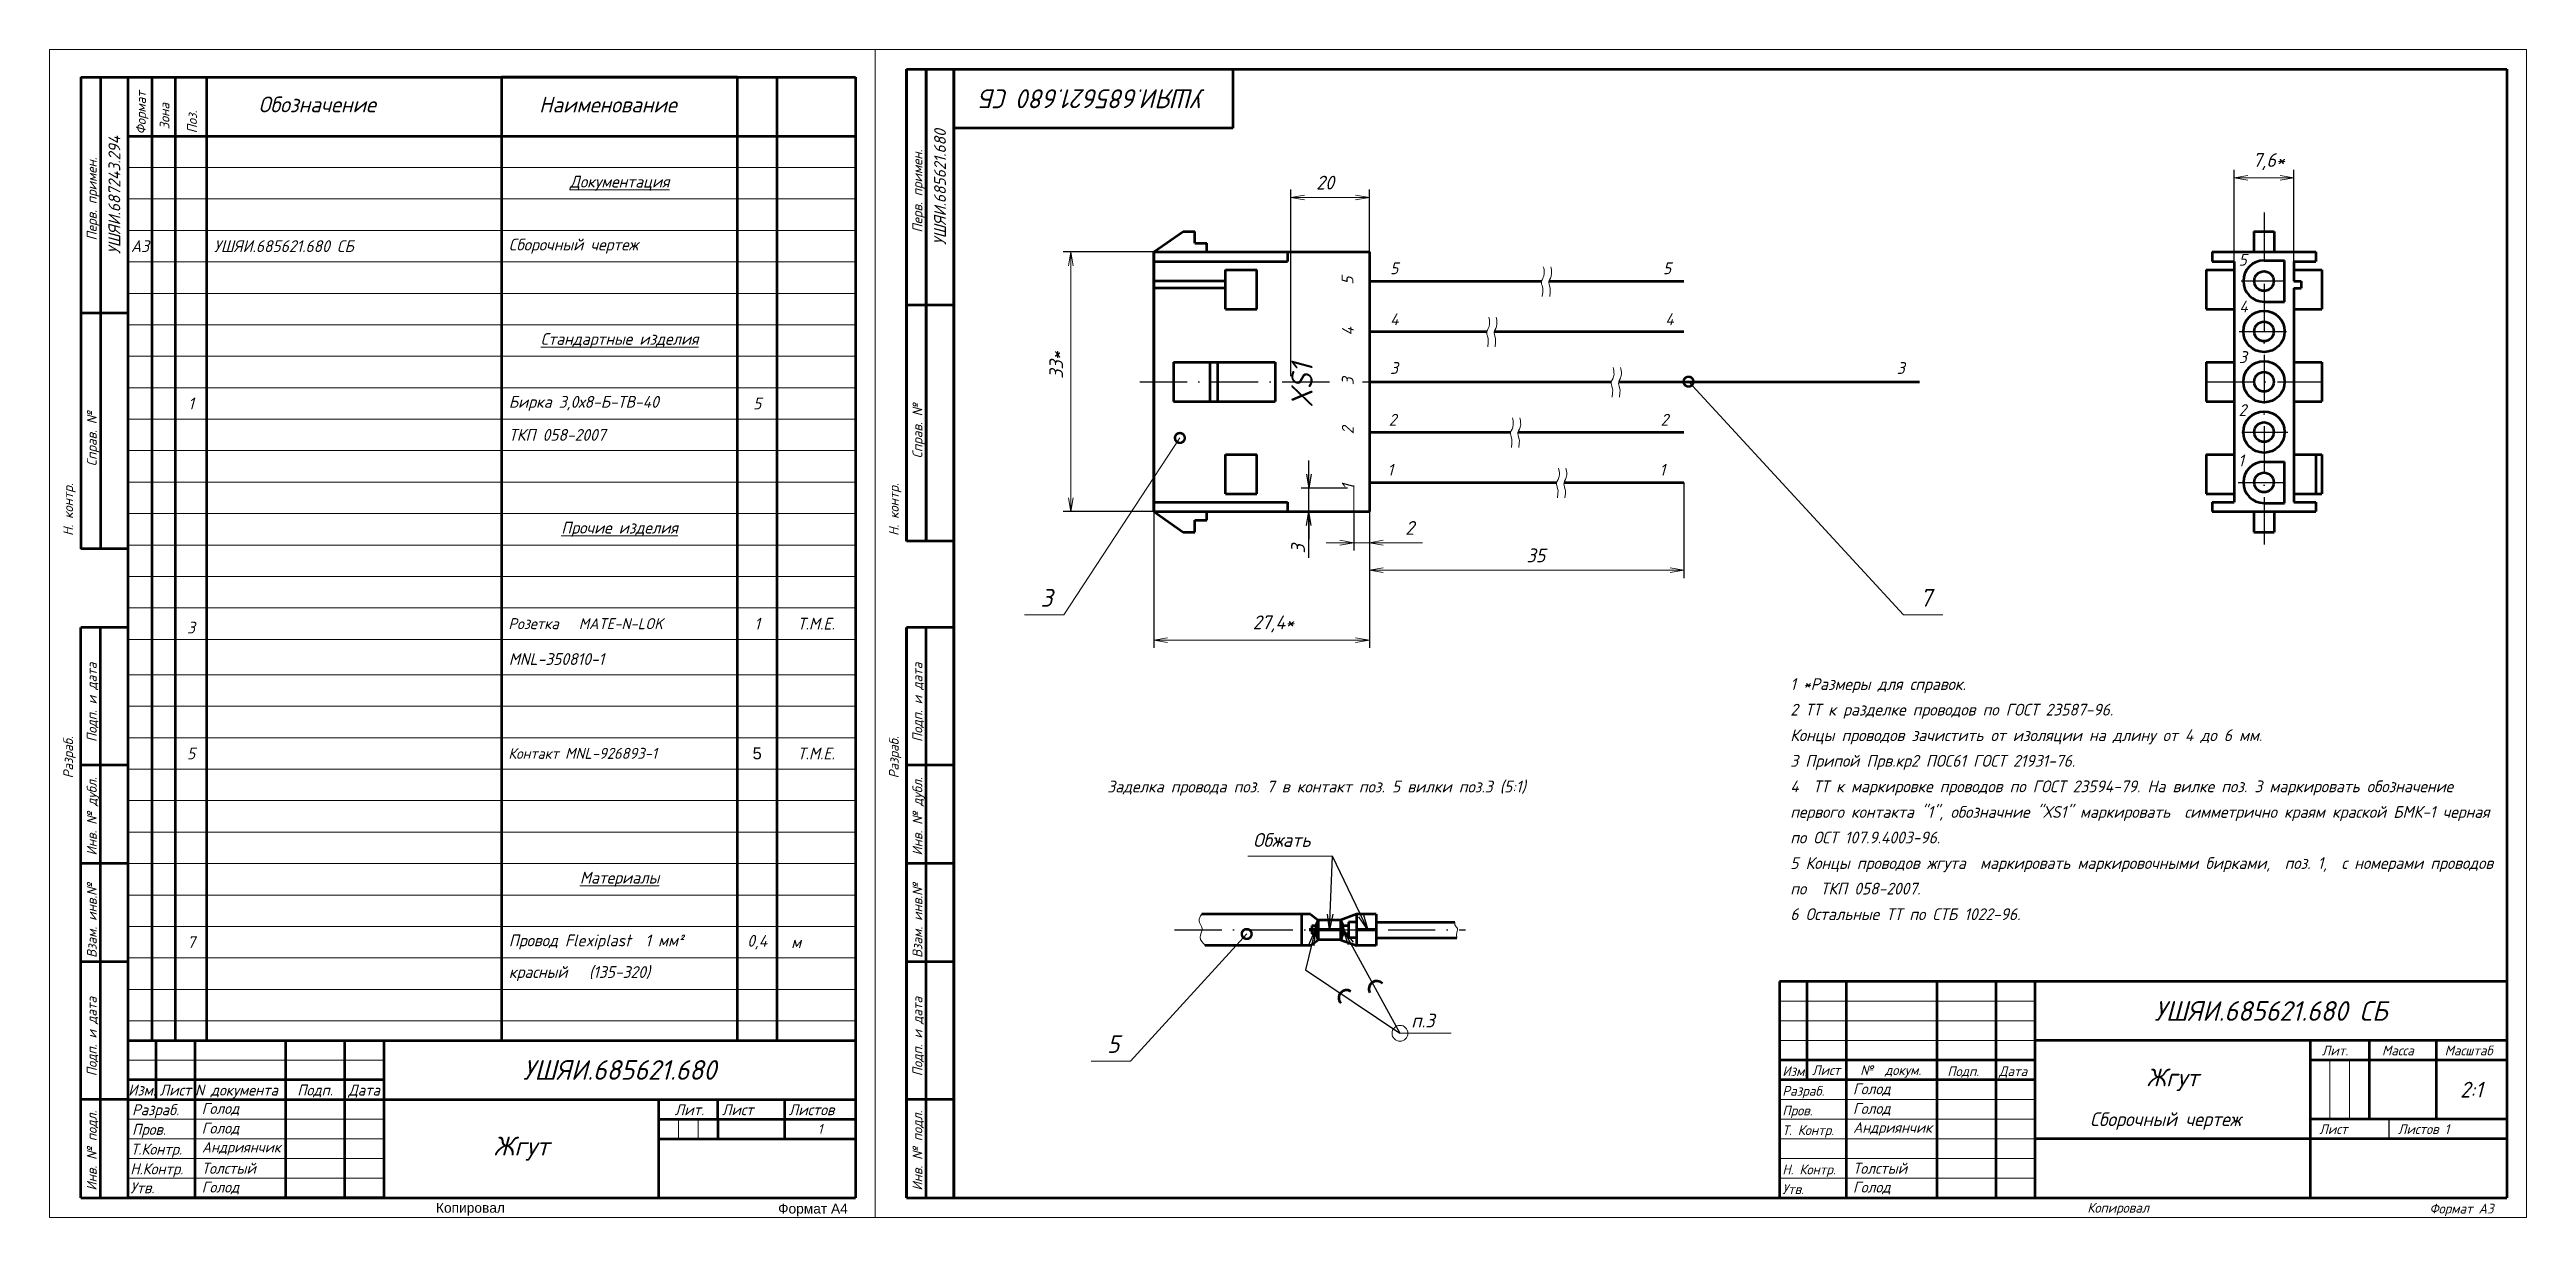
# Model space of a CAD drawing. Header units: millimetres. Extents: x 3219 to 51106, y -14166 to 2695.
# Drawn here: x 8211 to 8841, y 359 to 656 of the extents above; entities that cross this region are included whole.
import ezdxf
from ezdxf.enums import TextEntityAlignment as Align

# ---------------------------------------------------------------- set-up
doc = ezdxf.new("R2010")
doc.units = ezdxf.units.MM
doc.linetypes.add('ACAD_ISO10W100', pattern=[18, 12, -3, 0, -3])
doc.layers.get('0').update_dxf_attribs({"lineweight": 53})
for name, color, linetype, lineweight in [('01', 254, 'Continuous', 70), ('1', 1, 'Continuous', 18), ('TEXT', 2, 'Continuous', 20), ('TONK', 3, 'Continuous', 20), ('Оси', 3, 'ACAD_ISO10W100', 25), ('Размеры', 2, 'Continuous', 18), ('текст', 4, 'Continuous', 20), ('Штриховка', 80, 'Continuous', 20)]:
    doc.layers.add(name, color=color, linetype=linetype, lineweight=lineweight)
doc.layers.add('FORMAT', color=2, linetype='Continuous')
doc.styles.add('Arial', font='arial.ttf', dxfattribs={"height": 3})
doc.styles.add('гост', font='GOST Common Italic.ttf')
doc.dimstyles.new('Arial', dxfattribs={"dimscale": 0, "dimtxt": 3, "dimasz": 3, "dimexe": 2, "dimexo": 0, "dimgap": 2, "dimtad": 1, "dimtoh": 1, "dimdec": 1, "dimrnd": 0.1, "dimzin": 9, "dimtxsty": 'Arial', "dimblk": 'OPEN', "dimcen": -3, "dimdle": 1.25, "dimclrd": 256, "dimclre": 256, "dimclrt": 256, "dimadec": 1, "dimazin": 2, "dimtfac": 1, "dimtdec": 1, "dimtmove": 0, "dimatfit": 3, "dimldrblk": 'DOTSMALL', "dimfxl": 2, "dimtvp": 1.5, "dimtolj": 1, "dimtzin": 1, "dimlwd": -1, "dimarcsym": 0})
doc.dimstyles.new('Arial гост', dxfattribs={"dimscale": 0, "dimtxt": 3.5, "dimasz": 3.5, "dimexe": 2, "dimexo": 0, "dimgap": 2, "dimtad": 1, "dimtoh": 1, "dimdec": 1, "dimrnd": 0.1, "dimzin": 9, "dimtxsty": 'гост', "dimblk": 'OPEN', "dimcen": -3, "dimdle": 1.25, "dimclrd": 256, "dimclre": 256, "dimclrt": 256, "dimadec": 1, "dimazin": 2, "dimtfac": 1, "dimtdec": 1, "dimtmove": 0, "dimatfit": 3, "dimldrblk": 'DOTSMALL', "dimfxl": 2, "dimtvp": 1.5, "dimtolj": 1, "dimtzin": 1, "dimlwd": -1, "dimarcsym": 0})
doc.dimstyles.new('Arial1', dxfattribs={"dimtxt": 3, "dimasz": 3, "dimexe": 2, "dimexo": 0, "dimgap": 2, "dimtad": 2, "dimdec": 1, "dimrnd": 0.1, "dimzin": 9, "dimtxsty": 'Arial', "dimblk": 'OPEN', "dimcen": -3, "dimdle": 1.25, "dimclrd": 256, "dimclre": 256, "dimclrt": 256, "dimadec": 0, "dimazin": 2, "dimtfac": 1, "dimtdec": 1, "dimtmove": 1, "dimatfit": 0, "dimldrblk": 'DOTSMALL', "dimfxl": 2, "dimtvp": 1.5, "dimtolj": 1, "dimtzin": 1, "dimlwd": 25, "dimlwe": 25, "dimarcsym": 0})
doc.dimstyles.new('Arial1 гост', dxfattribs={"dimtxt": 3.5, "dimasz": 3.5, "dimexe": 2, "dimexo": 0, "dimgap": 1, "dimtad": 2, "dimdec": 1, "dimrnd": 0.1, "dimzin": 9, "dimtxsty": 'гост', "dimblk": 'OPEN', "dimcen": -3, "dimdle": 1.25, "dimclrd": 256, "dimclre": 256, "dimclrt": 256, "dimadec": 0, "dimazin": 2, "dimtfac": 1, "dimtdec": 1, "dimtmove": 1, "dimatfit": 0, "dimldrblk": 'DOTSMALL', "dimfxl": 2, "dimtvp": 1.5, "dimtolj": 1, "dimtzin": 1, "dimlwd": 25, "dimlwe": 25, "dimarcsym": 0})

msp = doc.modelspace()

# ---------------------------------------------------------------- texts
at = {"layer": 'FORMAT', "style": 'гост'}
for s, p in [('Перв. примен.', (8432.72, 619.73)), ('Перв. примен.', (8222.72, 617.73)), ('Справ. №', (8222.72, 556.73)), ('Справ. №', (8432.72, 558.73))]:
    msp.add_text(s, height=2.5, rotation=90, dxfattribs=at).set_placement(p, align=Align.CENTER)
at = {"layer": 'TEXT', "style": 'гост'}
for s, p in [('5', (8542.37, 595.92)), ('4', (8542.48, 583)), ('3', (8542.42, 570.36)), ('2', (8542.42, 557.91)), ('1', (8542.43, 543.79))]:
    msp.add_text(s, height=3, rotation=90, dxfattribs=at).set_placement(p)
for s, p in [('5', (8551.69, 598.6)), ('5', (8621.09, 598.6)), ('5', (8767.5, 600.78)), ('4', (8551.69, 585.63)), ('4', (8621.67, 585.63)), ('4', (8767.68, 588.86)), ('3', (8551.69, 573.24)), ('3', (8680.58, 573.24)), ('3', (8767.59, 576.02)), ('2', (8551.36, 560.09)), ('2', (8620.51, 560.09)), ('2', (8767.5, 562.55)), ('1', (8551.03, 547.37)), ('1', (8620.23, 547.37)), ('1', (8767.41, 549.73))]:
    msp.add_text(s, height=3, dxfattribs=at).set_placement(p)
at = {"layer": 'TONK', "style": 'гост'}
for s, p in [('Формат', (8235.22, 634.15)), ('Зона', (8241.22, 635.4)), ('Поз.', (8248.22, 634.44))]:
    msp.add_text(s, height=2.5, rotation=90, dxfattribs=at).set_placement(p)
for s, height, p in [('Обозначение', 4, (8263.88, 639.77)), ('Наименование', 4.0005, (8335.25, 639.73))]:
    msp.add_text(s, height=height, dxfattribs=at).set_placement(p)
for s, insert, char_height, width, attachment_point in [('{\\LДокументация}', (8355.72, 621.73), 3, 60, 5), ('А3', (8233.72, 605.73), 3, 6, 5), (' УШЯИ.685621.680 СБ', (8250.72, 605.73), 3, 75, 4), (' Сборочный чертеж', (8325.72, 605.73), 3, 60, 4), ('{\\LСтандартные изделия}', (8355.72, 581.73), 3, 60, 5), ('1', (8246.72, 565.73), 3, 8, 5), (' Бирка 3,0х8-Б-ТВ-40', (8325.72, 565.73), 3, 60, 4), ('5', (8390.72, 565.73), 3, 10, 5), (' ТКП 058-2007', (8325.72, 557.73), 3, 60, 4), ('{\\LПрочие изделия}', (8355.72, 533.73), 3, 60, 5), (' Розетка   MATE-N-LOK', (8325.72, 509.73), 2.8, 60, 4), ('1', (8390.72, 509.73), 3, 10, 5), ('Т.М.Е.', (8405.72, 509.73), 3, 20, 5), ('3', (8246.72, 508.73), 3, 8, 5), (' MNL-350810-1', (8325.72, 500.73), 3, 60, 4), ('5', (8246.72, 476.73), 3, 8, 5), (' {\\H0.9643x;Контакт \\H1.037x;MNL-926893-1}', (8325.72, 476.75), 2.8, 60, 4), ('{\\fArial|b0|i0|c0|p34;5}', (8390.72, 476.73), 3, 10, 5), ('Т.М.Е.', (8405.72, 476.73), 3, 20, 5), ('{\\LМатериалы}', (8355.72, 444.73), 3, 60, 5), ('7', (8246.72, 428.73), 3, 8, 5), (' Провод Flexiplast  1 мм²', (8325.72, 428.73), 3, 60, 4), ('0,4', (8390.72, 428.73), 3, 10, 5), ('  м', (8395.72, 428.73), 3, 20, 4), (' красный   (135-320)  ', (8325.72, 420.73), 3, 60, 4)]:
    msp.add_mtext(s, dxfattribs=dict(at, insert=insert, char_height=char_height, width=width, attachment_point=attachment_point))
at = {"layer": 'Размеры', "style": 'гост'}
for s, height, p in [('XS1', 5.4, (8531.98, 564.66)), ('Взам. инв.№', 2.5, (8222.72, 424.73)), ('Взам. инв.№', 2.5, (8432.72, 424.73))]:
    msp.add_text(s, height=height, rotation=90, dxfattribs=at).set_placement(p)
for s, p in [('Н. контр.', (8216.72, 538.73)), ('Н. контр.', (8426.72, 538.73)), ('Подп. и дата', (8222.72, 489.73)), ('Подп. и дата', (8432.72, 489.73)), ('Разраб.', (8216.72, 475.73)), ('Разраб.', (8426.72, 475.73)), ('Инв. № дубл.', (8222.72, 460.73)), ('Инв. № дубл.', (8432.72, 460.73)), ('Подп. и дата', (8222.72, 404.73)), ('Подп. и дата', (8432.72, 404.73)), ('Инв. № подл.', (8222.72, 375.73)), ('Инв. № подл.', (8432.72, 375.73))]:
    msp.add_text(s, height=2.5, rotation=90, dxfattribs=at).set_placement(p, align=Align.CENTER)
for s, height, p in [('Обжать', 3.5, (8516.84, 452.97)), ('п.3', 3.5, (8557.08, 407.06)), ('Изм.', 2.8, (8230.72, 389.73)), ('Лист', 2.8, (8238.72, 389.73)), ('N документа', 2.8, (8247.72, 389.73)), ('Подп.', 2.8, (8273.72, 389.73)), ('Дата', 2.8, (8286.72, 389.73)), ('Разраб.', 2.8, (8231.72, 384.73)), ('Лит.', 2.8, (8369.72, 384.73)), ('Лист', 2.8, (8381.72, 384.73)), ('Листов ', 2.8, (8398.72, 384.73)), ('Сборочный чертеж', 3.5, (8729.72, 381.96)), ('Пров.', 2.8, (8231.72, 379.73)), ('Н.Контр.', 2.8, (8231.25, 369.7)), ('Т.Контр.', 2.8, (8231.41, 374.71)), ('Утв.', 2.8, (8231.25, 364.88))]:
    msp.add_text(s, height=height, dxfattribs=at).set_placement(p)
at = {"layer": 'Размеры', "attachment_point": 5, "style": 'гост'}
for s, insert, char_height, width, rotation in [('\\pt57.6;УШЯИ.685621.680 СБ', (8476.22, 643.23), 4.8, 71, 180), ('УШЯИ.687243.294', (8227.22, 618.73), 3, 60, 90), ('УШЯИ.685621.680', (8437.22, 620.73), 3, 60, 90)]:
    msp.add_mtext(s, dxfattribs=dict(at, insert=insert, char_height=char_height, width=width, rotation=rotation))
at = {"layer": 'Размеры', "style": 'гост'}
for s, insert, char_height, width, attachment_point in [('3', (8464.3, 516.3), 4.5, 10, 5), ('7', (8687.92, 516.3), 4.5, 10, 5), ('УШЯИ.685621.680 СБ', (8775.72, 411.23), 5, 120, 5), ('5', (8481.27, 402.83), 4.5, 10, 5), (' Голод ', (8667.72, 391.23), 2.8, 23, 4), ('2:1', (8826.72, 391.23), 4, 18, 5), (' Голод ', (8247.72, 386.23), 2.8, 23, 4), (' Голод ', (8667.72, 386.23), 2.8, 23, 4), (' Голод ', (8247.72, 381.23), 2.8, 23, 4), ('1', (8406.72, 381.23), 2.5, 18, 5), (' {\\H0.93333x;Андриянчик}', (8667.72, 381.23), 2.9, 23, 4), (' {\\H0.93333x;Андриянчик}', (8247.72, 376.23), 2.9, 23, 4), (' Толстый', (8247.72, 371.23), 2.8, 23, 4), (' Толстый', (8667.72, 371.23), 2.8, 23, 4), (' Голод', (8247.72, 366.23), 2.8, 23, 4), (' Голод', (8667.72, 366.23), 2.8, 23, 4)]:
    msp.add_mtext(s, dxfattribs=dict(at, insert=insert, char_height=char_height, width=width, attachment_point=attachment_point))
at = {"layer": 'Размеры', "insert": (8653.47, 495.86), "char_height": 3, "width": 182.2575, "attachment_point": 1, "line_spacing_factor": 1.300005, "style": 'гост'}
msp.add_mtext('1 *Размеры для справок.\\P2 ТТ к разделке проводов по ГОСТ 23587-96. \\PКонцы проводов зачистить от изоляции на длину от 4 до 6 мм.\\P3 Припой Прв.кр2 ПОС61 ГОСТ 21931-76.\\P4  ТТ к маркировке проводов по ГОСТ 23594-79. На вилке поз. 3 маркировать обозначение первого контакта "1", обозначние "ХS1" маркировать  симметрично краям краской БМК-1 черная по ОСТ 107.9.4003-96. \\P5 Концы проводов жгута  маркировать маркировочными бирками,  поз. 1,  с номерами проводов   по  ТКП 058-2007.\\P6 Остальные ТТ по СТБ 1022-96.', dxfattribs=at)
at = {"layer": 'Размеры', "ltscale": 1.5, "attachment_point": 5, "style": 'гост'}
for s, insert, char_height, width in [('УШЯИ.685621.680', (8355.72, 396.23), 5, 120), ('Жгут', (8750.72, 393.73), 4.5, 70), ('Жгут', (8330.72, 376.23), 4.8, 70)]:
    msp.add_mtext(s, dxfattribs=dict(at, insert=insert, char_height=char_height, width=width))
at = {"layer": 'текст', "style": 'гост'}
msp.add_text('Заделка провода поз. 7 в контакт поз. 5 вилки поз.3 (5:1) ', height=3, dxfattribs=at).set_placement((8479.75, 466.8))
at = {"layer": 'Штриховка'}
for s, style, p in [('Изм.', 'гост', (8651.45, 394.67)), ('Лист', 'гост', (8659.02, 394.94)), ('Дата', 'гост', (8706.55, 394.67)), ('Разраб.', 'гост', (8651.45, 389.67)), ('Пров.', 'гост', (8651.45, 384.67)), ('Т. Контр.', 'гост', (8651.45, 379.67)), ('Лист ', 'гост', (8788.02, 379.94)), ('Листов 1', 'гост', (8808.02, 379.94)), ('Н. Контр.', 'гост', (8651.45, 369.67)), ('Утв.', 'гост', (8651.45, 364.67)), ('Копировал', 'Arial', (8309.02, 359.94)), ('Формат А4', 'Arial', (8396.03, 359.73)), ('Копировал', 'гост', (8729.02, 359.94)), ('Формат А3', 'гост', (8816.03, 359.73))]:
    msp.add_text(s, height=2.5, dxfattribs=dict(at, style=style)).set_placement(p)
at = {"layer": 'Штриховка', "style": 'гост'}
for s, p in [('№  докум.', (8679.02, 394.94)), ('Подп.', (8697.45, 394.67)), ('Лит.', (8792.02, 399.94)), ('Масса', (8808.02, 399.94)), ('Масштаб', (8826.02, 399.94))]:
    msp.add_text(s, height=2.5, dxfattribs=at).set_placement(p, align=Align.CENTER)

# ---------------------------------------------------------------- blocks, each defined once
blk = doc.blocks.new('_Open')
at = {"color": 0, "linetype": 'ByBlock', "lineweight": -2}
for p, q in [((-1, 0.17), (0, 0)), ((-1, -0.17), (0, 0)), ((0, 0), (-1, 0))]:
    blk.add_line(p, q, dxfattribs=at)
blk = doc.blocks.new('*D346')
at = {"layer": 'Defpoints', "color": 0, "transparency": 16777216}
for p in [(8491.57, 538.23), (8546.43, 538.23), (8546.43, 505.56)]:
    blk.add_point(p, dxfattribs=at)
at = {"layer": 'Размеры', "lineweight": -2, "transparency": 16777216}
for p, q in [((8491.57, 538.23), (8491.57, 503.56)), ((8546.43, 538.23), (8546.43, 503.56))]:
    blk.add_line(p, q, dxfattribs=at)
at = {"layer": 'Размеры', "transparency": 16777216}
blk.add_line((8495.07, 505.56), (8542.93, 505.56), dxfattribs=at)
at = {"layer": 'Размеры', "transparency": 16777216, "xscale": 3.5, "yscale": 3.5, "zscale": 3.5, "rotation": 180}
blk.add_blockref('_Open', (8491.57, 505.56), dxfattribs=at)
at = {"layer": 'Размеры', "transparency": 16777216, "xscale": 3.5, "yscale": 3.5, "zscale": 3.5}
blk.add_blockref('_Open', (8546.43, 505.56), dxfattribs=at)
at = {"layer": 'Размеры', "transparency": 16777216, "insert": (8522.01, 509.66), "char_height": 3.5, "attachment_point": 5, "style": 'гост'}
blk.add_mtext('\\A1;27,4*', dxfattribs=at)
blk = doc.blocks.new('_DotSmall')
at = {"color": 0, "linetype": 'ByBlock', "const_width": 0.5}
blk.add_lwpolyline([(-0.0625, 0, 1), (0.0625, 0, 1)], format="xyb", close=True, dxfattribs=at)
blk = doc.blocks.new('*D347')
at = {"layer": 'Defpoints', "color": 0, "transparency": 16777216}
for p in [(8470.52, 604.27), (8491.57, 604.27), (8491.57, 538.23)]:
    blk.add_point(p, dxfattribs=at)
at = {"layer": 'Размеры', "lineweight": -2, "transparency": 16777216}
for p, q in [((8491.57, 604.27), (8468.52, 604.27)), ((8491.57, 538.23), (8468.52, 538.23))]:
    blk.add_line(p, q, dxfattribs=at)
at = {"layer": 'Размеры', "transparency": 16777216}
blk.add_line((8470.52, 541.73), (8470.52, 600.77), dxfattribs=at)
at = {"layer": 'Размеры', "transparency": 16777216, "xscale": 3.5, "yscale": 3.5, "zscale": 3.5}
for p, rotation in [((8470.52, 604.27), 90), ((8470.52, 538.23), 270)]:
    blk.add_blockref('_Open', p, dxfattribs=dict(at, rotation=rotation))
at = {"layer": 'Размеры', "transparency": 16777216, "insert": (8466.77, 575.47), "char_height": 3.5, "attachment_point": 5, "rotation": 90, "style": 'гост'}
blk.add_mtext('\\A1;33*', dxfattribs=at)
blk = doc.blocks.new('*D348')
at = {"layer": 'Defpoints', "color": 0, "transparency": 16777216}
for p in [(8542.43, 538.23), (8546.43, 538.23), (8546.43, 530.33)]:
    blk.add_point(p, dxfattribs=at)
at = {"layer": 'Размеры', "lineweight": -2, "transparency": 16777216}
for p, q in [((8542.43, 538.23), (8542.43, 528.33)), ((8546.43, 538.23), (8546.43, 528.33))]:
    blk.add_line(p, q, dxfattribs=at)
at = {"layer": 'Размеры', "transparency": 16777216}
for p, q in [((8538.93, 530.33), (8535.43, 530.33)), ((8542.43, 530.33), (8546.43, 530.33)), ((8549.93, 530.33), (8559.92, 530.33))]:
    blk.add_line(p, q, dxfattribs=at)
at = {"layer": 'Размеры', "transparency": 16777216, "xscale": 3.5, "yscale": 3.5, "zscale": 3.5}
blk.add_blockref('_Open', (8542.43, 530.33), dxfattribs=at)
at = {"layer": 'Размеры', "transparency": 16777216, "xscale": 3.5, "yscale": 3.5, "zscale": 3.5, "rotation": 180}
blk.add_blockref('_Open', (8546.43, 530.33), dxfattribs=at)
at = {"layer": 'Размеры', "transparency": 16777216, "insert": (8556.68, 534.08), "char_height": 3.5, "attachment_point": 5, "style": 'гост'}
blk.add_mtext('\\A1;2', dxfattribs=at)
blk = doc.blocks.new('*D349')
at = {"layer": 'Defpoints', "color": 0, "transparency": 16777216}
for p in [(8546.43, 618.14), (8546.43, 604.27), (8526.43, 572.63)]:
    blk.add_point(p, dxfattribs=at)
at = {"layer": 'Размеры', "lineweight": -2, "transparency": 16777216}
for p, q in [((8526.43, 572.63), (8526.43, 620.14)), ((8546.43, 604.27), (8546.43, 620.14))]:
    blk.add_line(p, q, dxfattribs=at)
at = {"layer": 'Размеры', "transparency": 16777216}
blk.add_line((8529.93, 618.14), (8542.93, 618.14), dxfattribs=at)
at = {"layer": 'Размеры', "transparency": 16777216, "xscale": 3.5, "yscale": 3.5, "zscale": 3.5, "rotation": 180}
blk.add_blockref('_Open', (8526.43, 618.14), dxfattribs=at)
at = {"layer": 'Размеры', "transparency": 16777216, "xscale": 3.5, "yscale": 3.5, "zscale": 3.5}
blk.add_blockref('_Open', (8546.43, 618.14), dxfattribs=at)
at = {"layer": 'Размеры', "transparency": 16777216, "insert": (8535.16, 621.89), "char_height": 3.5, "attachment_point": 5, "style": 'гост'}
blk.add_mtext('\\A1;20', dxfattribs=at)
blk = doc.blocks.new('*D350')
at = {"layer": 'Defpoints', "color": 0, "transparency": 16777216}
for p in [(8531.04, 544.23), (8540.87, 544.23), (8542.43, 538.23)]:
    blk.add_point(p, dxfattribs=at)
at = {"layer": 'Размеры', "lineweight": 25, "transparency": 16777216}
for p, q in [((8531.04, 547.73), (8531.04, 551.23)), ((8540.87, 544.23), (8529.04, 544.23)), ((8531.04, 538.23), (8531.04, 544.23)), ((8531.04, 538.23), (8531.04, 544.23)), ((8542.43, 538.23), (8529.04, 538.23)), ((8531.04, 526.51), (8531.04, 538.23)), ((8531.04, 534.73), (8531.04, 531.23))]:
    blk.add_line(p, q, dxfattribs=at)
at = {"layer": 'Размеры', "lineweight": 25, "transparency": 16777216, "xscale": 3.5, "yscale": 3.5, "zscale": 3.5}
for p, rotation in [((8531.04, 544.23), 270), ((8531.04, 538.23), 90)]:
    blk.add_blockref('_Open', p, dxfattribs=dict(at, rotation=rotation))
at = {"layer": 'Размеры', "transparency": 16777216, "insert": (8528.29, 528.75), "char_height": 3.5, "attachment_point": 5, "rotation": 90, "style": 'гост'}
blk.add_mtext('\\A1;3', dxfattribs=at)
blk = doc.blocks.new('*D351')
at = {"layer": 'Defpoints', "color": 0, "transparency": 16777216}
for p in [(8546.43, 545.65), (8626.43, 545.65), (8626.43, 523.34)]:
    blk.add_point(p, dxfattribs=at)
at = {"layer": 'Размеры', "lineweight": -2, "transparency": 16777216}
for p, q in [((8546.43, 545.65), (8546.43, 521.34)), ((8626.43, 545.65), (8626.43, 521.34))]:
    blk.add_line(p, q, dxfattribs=at)
at = {"layer": 'Размеры', "transparency": 16777216}
blk.add_line((8549.93, 523.34), (8622.93, 523.34), dxfattribs=at)
at = {"layer": 'Размеры', "transparency": 16777216, "xscale": 3.5, "yscale": 3.5, "zscale": 3.5, "rotation": 180}
blk.add_blockref('_Open', (8546.43, 523.34), dxfattribs=at)
at = {"layer": 'Размеры', "transparency": 16777216, "xscale": 3.5, "yscale": 3.5, "zscale": 3.5}
blk.add_blockref('_Open', (8626.43, 523.34), dxfattribs=at)
at = {"layer": 'Размеры', "transparency": 16777216, "insert": (8588.77, 527.09), "char_height": 3.5, "attachment_point": 5, "style": 'гост'}
blk.add_mtext('\\A1;35', dxfattribs=at)
blk = doc.blocks.new('*D352')
at = {"layer": 'Defpoints', "color": 0, "transparency": 16777216}
for p in [(8781.59, 623.13), (8766.35, 601.87), (8781.59, 601.87)]:
    blk.add_point(p, dxfattribs=at)
at = {"layer": 'Размеры', "lineweight": -2, "transparency": 16777216}
for p, q in [((8766.35, 601.87), (8766.35, 625.13)), ((8781.59, 601.87), (8781.59, 625.13))]:
    blk.add_line(p, q, dxfattribs=at)
at = {"layer": 'Размеры', "transparency": 16777216}
blk.add_line((8769.85, 623.13), (8778.09, 623.13), dxfattribs=at)
at = {"layer": 'Размеры', "transparency": 16777216, "xscale": 3.5, "yscale": 3.5, "zscale": 3.5, "rotation": 180}
blk.add_blockref('_Open', (8766.35, 623.13), dxfattribs=at)
at = {"layer": 'Размеры', "transparency": 16777216, "xscale": 3.5, "yscale": 3.5, "zscale": 3.5}
blk.add_blockref('_Open', (8781.59, 623.13), dxfattribs=at)
at = {"layer": 'Размеры', "transparency": 16777216, "insert": (8775.18, 627.23), "char_height": 3.5, "attachment_point": 5, "style": 'гост'}
blk.add_mtext('\\A1;7,6*', dxfattribs=at)

# ---------------------------------------------------------------- dimensions: what is measured, and where the dimension line sits
at = {"layer": 'Размеры'}
dim = msp.add_linear_dim(base=(8546.43, 618.14), p1=(8526.43, 572.63), p2=(8546.43, 604.27), dimstyle='Arial гост', override={"dimscale": 1}, dxfattribs=at)
dim.commit()
dim.dimension.update_dxf_attribs({"geometry": '*D349', "text_midpoint": (8535.16, 618.14), "dimtype": 160})
for base, p1, p2, text, picture, middle in [((8781.59, 623.13), (8766.35, 601.87), (8781.59, 601.87), '7,6*', '*D352', (8775.18, 623.13)), ((8626.43, 523.34), (8546.43, 545.65), (8626.43, 545.65), '35', '*D351', (8588.77, 523.34)), ((8546.43, 505.56), (8491.57, 538.23), (8546.43, 538.23), '27,4*', '*D346', (8522.01, 505.56)), ((8546.43, 530.33), (8542.43, 538.23), (8546.43, 538.23), '2', '*D348', (8556.68, 530.33))]:
    dim = msp.add_linear_dim(base=base, p1=p1, p2=p2, text=text, dimstyle='Arial гост', override={"dimscale": 1}, dxfattribs=at)
    dim.commit()
    dim.dimension.update_dxf_attribs({"geometry": picture, "text_midpoint": middle, "dimtype": 160})
dim = msp.add_linear_dim(base=(8470.52, 604.27), p1=(8491.57, 538.23), p2=(8491.57, 604.27), angle=90, text='33*', dimstyle='Arial гост', override={"dimscale": 1}, dxfattribs=at)
dim.commit()
dim.dimension.update_dxf_attribs({"geometry": '*D347', "text_midpoint": (8470.52, 575.47), "dimtype": 160})
dim = msp.add_linear_dim(base=(8531.04, 544.23), p1=(8542.43, 538.23), p2=(8540.87, 544.23), angle=90, text='3', dimstyle='Arial1 гост', dxfattribs=at)
dim.commit()
dim.dimension.update_dxf_attribs({"geometry": '*D350', "text_midpoint": (8528.78, 528.75), "dimtype": 160})

# ---------------------------------------------------------------- hatches: boundary and pattern name
h = msp.add_hatch()
h.set_pattern_fill('ANSI37', color=256, scale=0.04, style=0)
h.set_pattern_definition([(45, (7557.47591, 2270.92417), (-0.089802561, 0.089802561), []), (135, (7557.47591, 2270.92417), (-0.089802561, -0.089802561), [])])
h.paths.add_polyline_path([(8533.43, 434.35, 0.138092), (8532.72, 431.85), (8533.43, 431.85)])
h.paths.add_polyline_path([(8533.43, 431.85), (8532.72, 431.85, 0.138092), (8533.43, 429.35)])
h = msp.add_hatch()
h.set_pattern_fill('ANSI37', color=256, scale=0.04, style=0)
h.set_pattern_definition([(135, (9515.07369, 2270.92417), (0.089802561, 0.089802561), []), (45, (9515.07369, 2270.92417), (0.089802561, -0.089802561), [])])
h.paths.add_polyline_path([(8539.12, 434.35, -0.138092), (8539.83, 431.85), (8539.12, 431.85)])
h.paths.add_polyline_path([(8539.12, 431.85), (8539.83, 431.85, -0.138092), (8539.12, 429.35)])

# ---------------------------------------------------------------- linework, layer by layer
for p, q in [((8428.72, 530.73), (8428.72, 650.73)), ((8428.72, 650.73), (8440.72, 650.73)), ((8428.72, 650.73), (8440.72, 650.73)), ((8433.72, 530.73), (8433.72, 650.73)), ((8440.72, 650.73), (8835.72, 650.73)), ((8440.72, 363.73), (8440.72, 650.73)), ((8835.72, 650.73), (8835.72, 363.73)), ((8218.72, 648.73), (8230.72, 648.73)), ((8230.72, 648.73), (8415.72, 648.73)), ((8230.72, 363.73), (8230.72, 648.73)), ((8236.72, 648.73), (8236.72, 403.73)), ((8242.72, 648.73), (8242.72, 403.73)), ((8250.72, 403.73), (8250.72, 648.73)), ((8385.72, 648.73), (8325.72, 648.73)), ((8325.72, 648.73), (8325.72, 403.73)), ((8385.72, 403.73), (8385.72, 648.73)), ((8395.72, 648.73), (8395.72, 403.73)), ((8415.72, 648.73), (8415.72, 363.73)), ((8230.72, 633.73), (8415.72, 633.73)), ((8491.57, 604.27), (8499.07, 609.47)), ((8499.07, 609.47), (8502.07, 609.47)), ((8502.07, 606.47), (8502.07, 609.47)), ((8502.07, 606.47), (8505.07, 606.47)), ((8505.07, 604.27), (8505.07, 606.47)), ((8771.37, 609.47), (8776.57, 609.47)), ((8771.37, 609.47), (8771.37, 604.27)), ((8776.57, 609.47), (8776.57, 604.27)), ((8491.57, 604.27), (8546.43, 604.27)), ((8491.57, 604.27), (8491.57, 538.23)), ((8491.57, 538.23), (8491.57, 604.27)), ((8491.57, 601.87), (8525.57, 601.87)), ((8509.83, 599.75), (8517.83, 599.75)), ((8509.83, 589.75), (8509.83, 599.75)), ((8517.83, 589.75), (8517.83, 599.75)), ((8525.57, 604.27), (8525.57, 601.87)), ((8546.43, 604.27), (8546.43, 538.23)), ((8759.27, 599.75), (8759.27, 589.75)), ((8759.27, 599.75), (8766.35, 599.75)), ((8760.76, 604.27), (8787.18, 604.27)), ((8760.76, 604.27), (8760.76, 601.87)), ((8760.76, 601.87), (8766.35, 601.87)), ((8766.35, 601.87), (8766.35, 540.63)), ((8773.97, 602.1), (8779.22, 602.1)), ((8779.22, 591.6), (8779.22, 602.1)), ((8781.59, 601.87), (8787.18, 601.87)), ((8781.59, 601.87), (8781.59, 596.85)), ((8781.59, 599.75), (8787.18, 599.75)), ((8787.18, 604.27), (8787.18, 601.87)), ((8787.18, 599.75), (8788.67, 599.75)), ((8788.67, 599.75), (8788.67, 589.75)), ((8509.83, 596.85), (8491.57, 596.85)), ((8509.83, 595.05), (8491.57, 595.05)), ((8546.43, 596.85), (8590.22, 596.85)), ((8592.1, 596.85), (8626.43, 596.85)), ((8781.59, 596.85), (8783.39, 596.85)), ((8781.59, 595.05), (8783.39, 595.05)), ((8781.59, 595.05), (8781.59, 540.63)), ((8783.39, 596.85), (8783.39, 595.05)), ((8509.83, 589.75), (8517.83, 589.75)), ((8759.27, 589.75), (8766.35, 589.75)), ((8773.97, 591.6), (8779.22, 591.6)), ((8781.59, 589.75), (8788.67, 589.75)), ((8546.43, 584.05), (8576.32, 584.05)), ((8578.2, 584.05), (8626.43, 584.05)), ((8496.63, 576.25), (8496.63, 566.25)), ((8496.63, 576.25), (8522.43, 576.25)), ((8505.83, 576.25), (8505.83, 566.25)), ((8507.83, 576.25), (8507.83, 566.25)), ((8522.43, 576.25), (8522.43, 566.25)), ((8759.27, 576.25), (8759.27, 566.25)), ((8759.27, 576.25), (8766.35, 576.25)), ((8781.59, 576.25), (8788.67, 576.25)), ((8788.67, 576.25), (8788.67, 566.25)), ((8546.43, 571.25), (8607.97, 571.25)), ((8609.85, 571.25), (8686.37, 571.25)), ((8496.63, 566.25), (8522.43, 566.25)), ((8759.27, 566.25), (8766.35, 566.25)), ((8781.59, 566.25), (8788.67, 566.25)), ((8546.43, 558.45), (8582.35, 558.45)), ((8584.23, 558.45), (8626.43, 558.45)), ((8509.83, 552.75), (8517.83, 552.75)), ((8509.83, 542.75), (8509.83, 552.75)), ((8517.83, 542.75), (8517.83, 552.75)), ((8759.27, 552.75), (8759.27, 542.75)), ((8759.27, 552.75), (8766.35, 552.75)), ((8773.97, 550.9), (8779.22, 550.9)), ((8779.22, 540.4), (8779.22, 550.9)), ((8781.59, 552.75), (8788.67, 552.75)), ((8787.18, 552.75), (8787.18, 542.75)), ((8788.67, 552.75), (8788.67, 542.75)), ((8509.83, 542.75), (8517.83, 542.75)), ((8546.43, 545.65), (8594.07, 545.65)), ((8595.95, 545.65), (8626.43, 545.65)), ((8759.27, 542.75), (8766.35, 542.75)), ((8781.59, 542.75), (8788.67, 542.75)), ((8491.57, 540.63), (8525.57, 540.63)), ((8491.57, 538.23), (8546.43, 538.23)), ((8491.57, 538.23), (8499.07, 533.03)), ((8502.07, 536.03), (8505.07, 536.03)), ((8502.07, 533.03), (8502.07, 536.03)), ((8505.07, 536.03), (8505.07, 538.23)), ((8525.57, 540.63), (8525.57, 538.23)), ((8760.76, 540.63), (8766.35, 540.63)), ((8760.76, 540.63), (8760.76, 538.23)), ((8760.76, 538.23), (8787.18, 538.23)), ((8771.37, 538.23), (8771.37, 533.03)), ((8773.97, 540.4), (8779.22, 540.4)), ((8776.57, 538.23), (8776.57, 533.03)), ((8781.59, 540.63), (8787.18, 540.63)), ((8787.18, 540.63), (8787.18, 538.23)), ((8440.72, 530.73), (8428.72, 530.73)), ((8499.07, 533.03), (8502.07, 533.03)), ((8771.37, 533.03), (8776.57, 533.03)), ((8230.72, 508.73), (8218.72, 508.73)), ((8428.72, 508.73), (8428.72, 363.73)), ((8440.72, 508.73), (8428.72, 508.73)), ((8433.72, 363.73), (8433.72, 508.73)), ((8230.72, 473.73), (8218.72, 473.73)), ((8440.72, 473.73), (8428.72, 473.73)), ((8230.72, 448.73), (8218.72, 448.73)), ((8440.72, 448.73), (8428.72, 448.73)), ((8531.43, 435.85), (8503.77, 435.85)), ((8529.15, 435.85), (8529.15, 427.85)), ((8531.43, 435.85), (8533.43, 434.35)), ((8543.12, 435.85), (8539.12, 434.35)), ((8543.12, 435.85), (8543.12, 427.85)), ((8548.12, 435.85), (8543.12, 435.85)), ((8548.12, 435.85), (8548.12, 433.85)), ((8531.43, 427.85), (8533.43, 429.35)), ((8532.83, 432.85), (8531.75, 432.85)), ((8531.75, 432.85), (8531.75, 430.85)), ((8532.83, 430.85), (8531.75, 430.85)), ((8539.12, 434.35), (8533.43, 434.35)), ((8533.43, 434.35), (8533.43, 429.35)), ((8533.43, 434.35), (8533.43, 429.35)), ((8533.43, 434.35), (8533.43, 429.35)), ((8539.12, 429.35), (8533.43, 429.35)), ((8539.12, 434.35), (8539.12, 429.35)), ((8539.12, 434.35), (8539.12, 429.35)), ((8539.12, 429.35), (8543.12, 427.85)), ((8541.12, 432.85), (8539.72, 432.85)), ((8541.12, 430.85), (8539.72, 430.85)), ((8541.12, 433.85), (8541.12, 429.85)), ((8543.12, 433.85), (8541.12, 433.85)), ((8543.12, 429.85), (8541.12, 429.85)), ((8548.12, 433.85), (8568.14, 433.85)), ((8548.12, 433.85), (8548.12, 427.85)), ((8548.12, 429.85), (8568.7, 429.85)), ((8230.72, 423.73), (8218.72, 423.73)), ((8440.72, 423.73), (8428.72, 423.73)), ((8531.43, 427.85), (8504.67, 427.85)), ((8548.12, 427.85), (8543.12, 427.85)), ((8230.72, 363.73), (8230.72, 418.73)), ((8835.72, 418.73), (8650.72, 418.73)), ((8650.72, 418.73), (8650.72, 363.73)), ((8657.72, 418.73), (8657.72, 393.73)), ((8667.72, 418.73), (8667.72, 363.73)), ((8690.72, 418.73), (8690.72, 363.73)), ((8705.72, 418.73), (8705.72, 363.73)), ((8715.72, 418.73), (8715.72, 363.73)), ((8230.72, 403.73), (8415.72, 403.73)), ((8237.72, 403.73), (8237.72, 388.73)), ((8247.72, 403.73), (8247.72, 363.73)), ((8270.72, 403.73), (8270.72, 363.73)), ((8285.72, 403.73), (8285.72, 363.73)), ((8295.72, 403.73), (8295.72, 363.73)), ((8835.72, 403.73), (8715.72, 403.73)), ((8785.72, 403.73), (8785.72, 363.73)), ((8800.72, 403.73), (8800.72, 383.73)), ((8817.72, 403.73), (8817.72, 383.73)), ((8715.72, 398.73), (8650.72, 398.73)), ((8835.72, 398.73), (8785.72, 398.73)), ((8295.72, 393.73), (8230.72, 393.73)), ((8715.72, 393.73), (8650.72, 393.73)), ((8230.72, 388.73), (8218.72, 388.73)), ((8230.72, 388.73), (8295.72, 388.73)), ((8295.72, 388.73), (8415.72, 388.73)), ((8365.72, 363.73), (8365.72, 388.73)), ((8380.72, 383.73), (8380.72, 388.73)), ((8397.72, 383.73), (8397.72, 388.73)), ((8440.72, 388.73), (8428.72, 388.73)), ((8365.72, 383.73), (8415.72, 383.73)), ((8365.72, 378.73), (8415.72, 378.73)), ((8380.72, 383.73), (8380.72, 378.73)), ((8397.72, 378.73), (8397.72, 383.73)), ((8835.72, 378.73), (8715.72, 378.73)), ((8835.72, 383.73), (8785.72, 383.73)), ((8218.72, 363.73), (8230.72, 363.73)), ((8230.72, 363.73), (8415.72, 363.73)), ((8295.72, 363.73), (8230.72, 363.73)), ((8295.72, 363.73), (8415.72, 363.73)), ((8428.72, 363.73), (8835.72, 363.73))]:
    msp.add_line(p, q)
for points in [[(8428.72, 650.73), (8428.72, 530.73)], [(8433.72, 650.73), (8433.72, 530.73)], [(8440.72, 650.73), (8440.72, 363.73)], [(8511.72, 650.73), (8511.72, 649.73), (8511.72, 635.73)], [(8218.72, 648.73), (8218.72, 528.73)], [(8223.72, 648.73), (8223.72, 528.73)], [(8511.72, 635.73), (8441.72, 635.73), (8440.72, 635.73)], [(8230.72, 588.73), (8218.72, 588.73)], [(8440.72, 590.73), (8428.72, 590.73)], [(8440.72, 530.73), (8428.72, 530.73)], [(8230.72, 528.73), (8218.72, 528.73)], [(8218.72, 363.73), (8218.72, 503.73), (8218.72, 508.73)], [(8223.72, 363.73), (8223.72, 503.73), (8223.72, 508.73)], [(8428.72, 363.73), (8428.72, 503.73), (8428.72, 508.73)], [(8428.72, 363.73), (8428.72, 503.73), (8428.72, 508.73)], [(8428.72, 363.73), (8428.72, 503.73), (8428.72, 508.73)], [(8440.72, 508.73), (8428.72, 508.73)], [(8440.72, 508.73), (8428.72, 508.73)], [(8440.72, 508.73), (8428.72, 508.73)], [(8433.72, 363.73), (8433.72, 503.73), (8433.72, 508.73)], [(8433.72, 363.73), (8433.72, 503.73), (8433.72, 508.73)], [(8433.72, 363.73), (8433.72, 503.73), (8433.72, 508.73)], [(8440.72, 473.73), (8428.72, 473.73)], [(8440.72, 473.73), (8428.72, 473.73)], [(8440.72, 473.73), (8428.72, 473.73)], [(8440.72, 448.73), (8428.72, 448.73)], [(8440.72, 448.73), (8428.72, 448.73)], [(8440.72, 448.73), (8428.72, 448.73)], [(8440.72, 423.73), (8428.72, 423.73)], [(8440.72, 423.73), (8428.72, 423.73)], [(8440.72, 423.73), (8428.72, 423.73)], [(8440.72, 388.73), (8428.72, 388.73)], [(8440.72, 388.73), (8428.72, 388.73)], [(8440.72, 388.73), (8428.72, 388.73)]]:
    msp.add_lwpolyline(points)
for centre, radius in [((8773.97, 596.85), 2.5), ((8773.97, 584.05), 5.25), ((8773.97, 584.05), 2.5), ((8773.97, 571.25), 5.25), ((8773.97, 571.25), 2.5), ((8773.97, 558.45), 5.25), ((8773.97, 558.45), 2.5), ((8773.97, 545.65), 2.5)]:
    msp.add_circle(centre, radius)
for centre, radius, start, end in [((8773.97, 596.85), 5.25, 90, 270), ((8773.97, 545.65), 5.25, 90, 270), ((8537.51, 431.85), 4.79, 148.55059, 211.44941), ((8535.04, 431.85), 4.79, 328.55059, 31.44941), ((8540.62, 414.55), 1.99, 56.40301, 221.08332), ((8548.27, 416.85), 1.99, 42.64895, 207.32926)]:
    msp.add_arc(centre, radius, start, end)
at = {"layer": '01'}
for p, q in [((8539.12, 431.85), (8531.12, 431.85)), ((8548.12, 431.85), (8543.12, 431.85))]:
    msp.add_line(p, q, dxfattribs=at)
at = {"layer": '1'}
msp.add_spline([(8503.77, 435.85), (8503.09, 434.2), (8503.88, 432.22), (8503.38, 429.97), (8504.67, 427.85)], degree=3, dxfattribs=at)
at = {"layer": '1', "end_tangent": (0.023853, -0.999715)}
msp.add_spline([(8568.14, 433.85), (8568.17, 433.17), (8568.81, 432.19), (8568.6, 430.77), (8568.7, 429.85)], degree=3, dxfattribs=at)
at = {"layer": 'FORMAT'}
for p, q in [((8218.72, 508.73), (8218.72, 363.73)), ((8223.72, 363.73), (8223.72, 508.73)), ((8805.72, 383.73), (8805.72, 378.73)), ((8428.72, 363.73), (8440.72, 363.73)), ((8835.72, 363.73), (8650.72, 363.73)), ((8835.72, 363.73), (8650.72, 363.73)), ((8835.72, 363.73), (8650.72, 363.73))]:
    msp.add_line(p, q, dxfattribs=at)
for points in [[(8218.72, 363.73), (8218.72, 503.73), (8218.72, 508.73)], [(8218.72, 363.73), (8218.72, 503.73), (8218.72, 508.73)], [(8223.72, 363.73), (8223.72, 503.73), (8223.72, 508.73)], [(8223.72, 363.73), (8223.72, 503.73), (8223.72, 508.73)]]:
    msp.add_lwpolyline(points, dxfattribs=at)
at = {"layer": 'Оси'}
for p, q in [((8773.97, 614.29), (8773.97, 529.46)), ((8779.22, 596.85), (8768.15, 596.85)), ((8767.67, 584.05), (8780.29, 584.05)), ((8488.06, 571.25), (8537.96, 571.25)), ((8544.69, 571.25), (8547.43, 571.25)), ((8759.27, 571.25), (8788.67, 571.25)), ((8768.32, 558.45), (8780.07, 558.45)), ((8767.39, 545.65), (8780.4, 545.65)), ((8496.89, 431.85), (8570.88, 431.85))]:
    msp.add_line(p, q, dxfattribs=at)
at = {"layer": 'Размеры'}
for p, q in [((8210.72, 358.73), (8210.72, 655.73)), ((8210.72, 655.73), (8420.72, 655.73)), ((8210.72, 358.73), (8210.72, 655.73)), ((8420.72, 358.73), (8420.72, 655.73)), ((8420.72, 655.73), (8420.72, 358.73)), ((8420.72, 655.73), (8420.72, 358.73)), ((8420.72, 655.73), (8420.72, 358.73)), ((8420.72, 358.73), (8420.72, 655.73)), ((8420.72, 655.73), (8420.72, 358.73)), ((8420.72, 655.73), (8840.72, 655.73)), ((8840.72, 358.73), (8840.72, 655.73)), ((8840.72, 358.73), (8840.72, 655.73)), ((8840.72, 358.73), (8840.72, 655.73)), ((8420.72, 653.73), (8420.72, 358.73)), ((8420.72, 358.73), (8420.72, 653.73)), ((8420.72, 358.73), (8420.72, 653.73)), ((8420.72, 358.73), (8420.72, 653.73)), ((8420.72, 653.73), (8420.72, 358.73)), ((8230.72, 625.73), (8415.72, 625.73)), ((8230.72, 617.73), (8415.72, 617.73)), ((8230.72, 609.73), (8415.72, 609.73)), ((8230.72, 601.73), (8415.72, 601.73)), ((8230.72, 593.73), (8415.72, 593.73)), ((8440.72, 590.73), (8428.72, 590.73)), ((8230.72, 585.73), (8415.72, 585.73)), ((8230.72, 577.73), (8415.72, 577.73)), ((8526.43, 579.38), (8526.43, 572.63)), ((8230.72, 569.73), (8415.72, 569.73)), ((8230.72, 561.73), (8415.72, 561.73)), ((8230.72, 553.73), (8415.72, 553.73)), ((8230.72, 545.73), (8415.72, 545.73)), ((8535.42, 544.23), (8540.87, 544.23)), ((8542.43, 544.9), (8542.43, 538.23)), ((8230.72, 537.73), (8415.72, 537.73)), ((8230.72, 529.73), (8415.72, 529.73)), ((8230.72, 521.73), (8415.72, 521.73)), ((8230.72, 513.73), (8415.72, 513.73)), ((8230.72, 505.73), (8415.72, 505.73)), ((8230.72, 496.73), (8415.72, 496.73)), ((8230.72, 488.73), (8415.72, 488.73)), ((8230.72, 480.73), (8415.72, 480.73)), ((8230.72, 472.73), (8415.72, 472.73)), ((8230.72, 464.73), (8415.72, 464.73)), ((8230.72, 456.73), (8415.72, 456.73)), ((8230.72, 448.73), (8415.72, 448.73)), ((8537.01, 450.62), (8515.51, 450.62)), ((8230.72, 440.73), (8415.72, 440.73)), ((8230.72, 432.73), (8415.72, 432.73)), ((8230.72, 424.73), (8415.72, 424.73)), ((8230.72, 416.73), (8415.72, 416.73)), ((8715.72, 413.73), (8650.72, 413.73)), ((8230.72, 408.73), (8415.72, 408.73)), ((8715.72, 408.73), (8650.72, 408.73)), ((8715.72, 403.73), (8650.72, 403.73)), ((8230.72, 398.73), (8295.72, 398.73)), ((8790.72, 398.73), (8790.72, 383.73)), ((8795.72, 398.73), (8795.72, 383.73)), ((8715.72, 388.73), (8650.72, 388.73)), ((8230.72, 383.73), (8295.72, 383.73)), ((8295.72, 378.73), (8230.72, 378.73)), ((8370.72, 378.73), (8370.72, 383.73)), ((8375.72, 383.73), (8375.72, 378.73)), ((8715.72, 383.73), (8650.72, 383.73)), ((8715.72, 378.73), (8650.72, 378.73)), ((8295.72, 373.73), (8230.72, 373.73)), ((8715.72, 373.73), (8650.72, 373.73)), ((8230.72, 368.73), (8295.72, 368.73)), ((8715.72, 368.73), (8650.72, 368.73)), ((8420.72, 358.73), (8210.72, 358.73)), ((8420.72, 358.73), (8840.72, 358.73))]:
    msp.add_line(p, q, dxfattribs=at)
msp.add_lwpolyline([(8554.2, 405.56), (8554.2, 405.56), (8567.2, 405.56)], dxfattribs=at)
msp.add_circle((8554.2, 405.56), 2.02, dxfattribs=at)
for points in [[(8590.66, 600.47), (8590.81, 600.14), (8591.14, 597.84), (8589.92, 597.15), (8590.37, 595.47), (8590.66, 594.76), (8590.41, 592.97)], [(8592.54, 600.47), (8592.69, 600.14), (8593.02, 597.84), (8591.8, 597.15), (8592.25, 595.47), (8592.54, 594.76), (8592.29, 592.97)], [(8576.77, 587.67), (8576.91, 587.34), (8577.24, 585.04), (8576.02, 584.35), (8576.47, 582.67), (8576.76, 581.96), (8576.51, 580.17)], [(8578.64, 587.67), (8578.79, 587.34), (8579.12, 585.04), (8577.9, 584.35), (8578.35, 582.67), (8578.64, 581.96), (8578.39, 580.17)], [(8608.41, 574.87), (8608.56, 574.54), (8608.89, 572.24), (8607.67, 571.55), (8608.12, 569.87), (8608.41, 569.16), (8608.16, 567.37)], [(8610.29, 574.87), (8610.44, 574.54), (8610.77, 572.24), (8609.55, 571.55), (8610, 569.87), (8610.29, 569.16), (8610.04, 567.37)], [(8582.79, 562.07), (8582.94, 561.74), (8583.27, 559.44), (8582.05, 558.75), (8582.5, 557.07), (8582.79, 556.36), (8582.54, 554.57)], [(8584.67, 562.07), (8584.82, 561.74), (8585.15, 559.44), (8583.93, 558.75), (8584.38, 557.07), (8584.67, 556.36), (8584.42, 554.57)], [(8594.51, 549.27), (8594.66, 548.94), (8594.99, 546.64), (8593.77, 545.95), (8594.22, 544.27), (8594.51, 543.56), (8594.26, 541.77)], [(8596.39, 549.27), (8596.54, 548.94), (8596.87, 546.64), (8595.65, 545.95), (8596.1, 544.27), (8596.39, 543.56), (8596.14, 541.77)]]:
    msp.add_open_spline(points, degree=3, knots=[0.585191, 0.585191, 0.585191, 0.585191, 1.668363, 3.858855, 5.301779, 6.182862, 6.182862, 6.182862, 6.182862], dxfattribs=at)

msp.set_redraw_order([(e.dxf.handle, doc.entitydb.next_handle()) for e in msp.query("TEXT MTEXT ATTDEF DIMENSION ARC_DIMENSION")])  # texts and dimensions are drawn at this point

# ---------------------------------------------------------------- leaders
for points, dimstyle, override in [([(8627.6, 571.28), (8682.29, 511.95), (8692.29, 511.95)], 'Arial', {"dimscale": 1, "dimasz": 5, "dimtad": 0}), ([(8498.22, 556.96), (8468.67, 511.95), (8458.67, 511.95)], 'Arial', {"dimscale": 1, "dimasz": 5, "dimtad": 0}), ([(8536.32, 431.87), (8537.01, 450.62)], 'Arial1', {"dimasz": 4, "dimgap": 2, "dimtad": 0, "dimldrblk": 'Open'}), ([(8546.05, 431.84), (8537.01, 450.62)], 'Arial1', {"dimasz": 4, "dimgap": 2, "dimtad": 0, "dimldrblk": 'Open'}), ([(8515.22, 430.82), (8485.64, 398.48), (8475.64, 398.48)], 'Arial', {"dimscale": 1, "dimasz": 5, "dimtad": 0}), ([(8532.65, 431.82), (8530.14, 421.71), (8554.2, 405.56)], 'Arial1', {"dimasz": 4, "dimgap": 2, "dimtad": 0, "dimldrblk": 'Open'}), ([(8539.78, 431.9), (8554.2, 405.56)], 'Arial1', {"dimasz": 4, "dimgap": 2, "dimtad": 0, "dimldrblk": 'Open'})]:
    msp.add_leader(points, dimstyle=dimstyle, override=override, dxfattribs=at)

doc.saveas('drawing.dxf')
